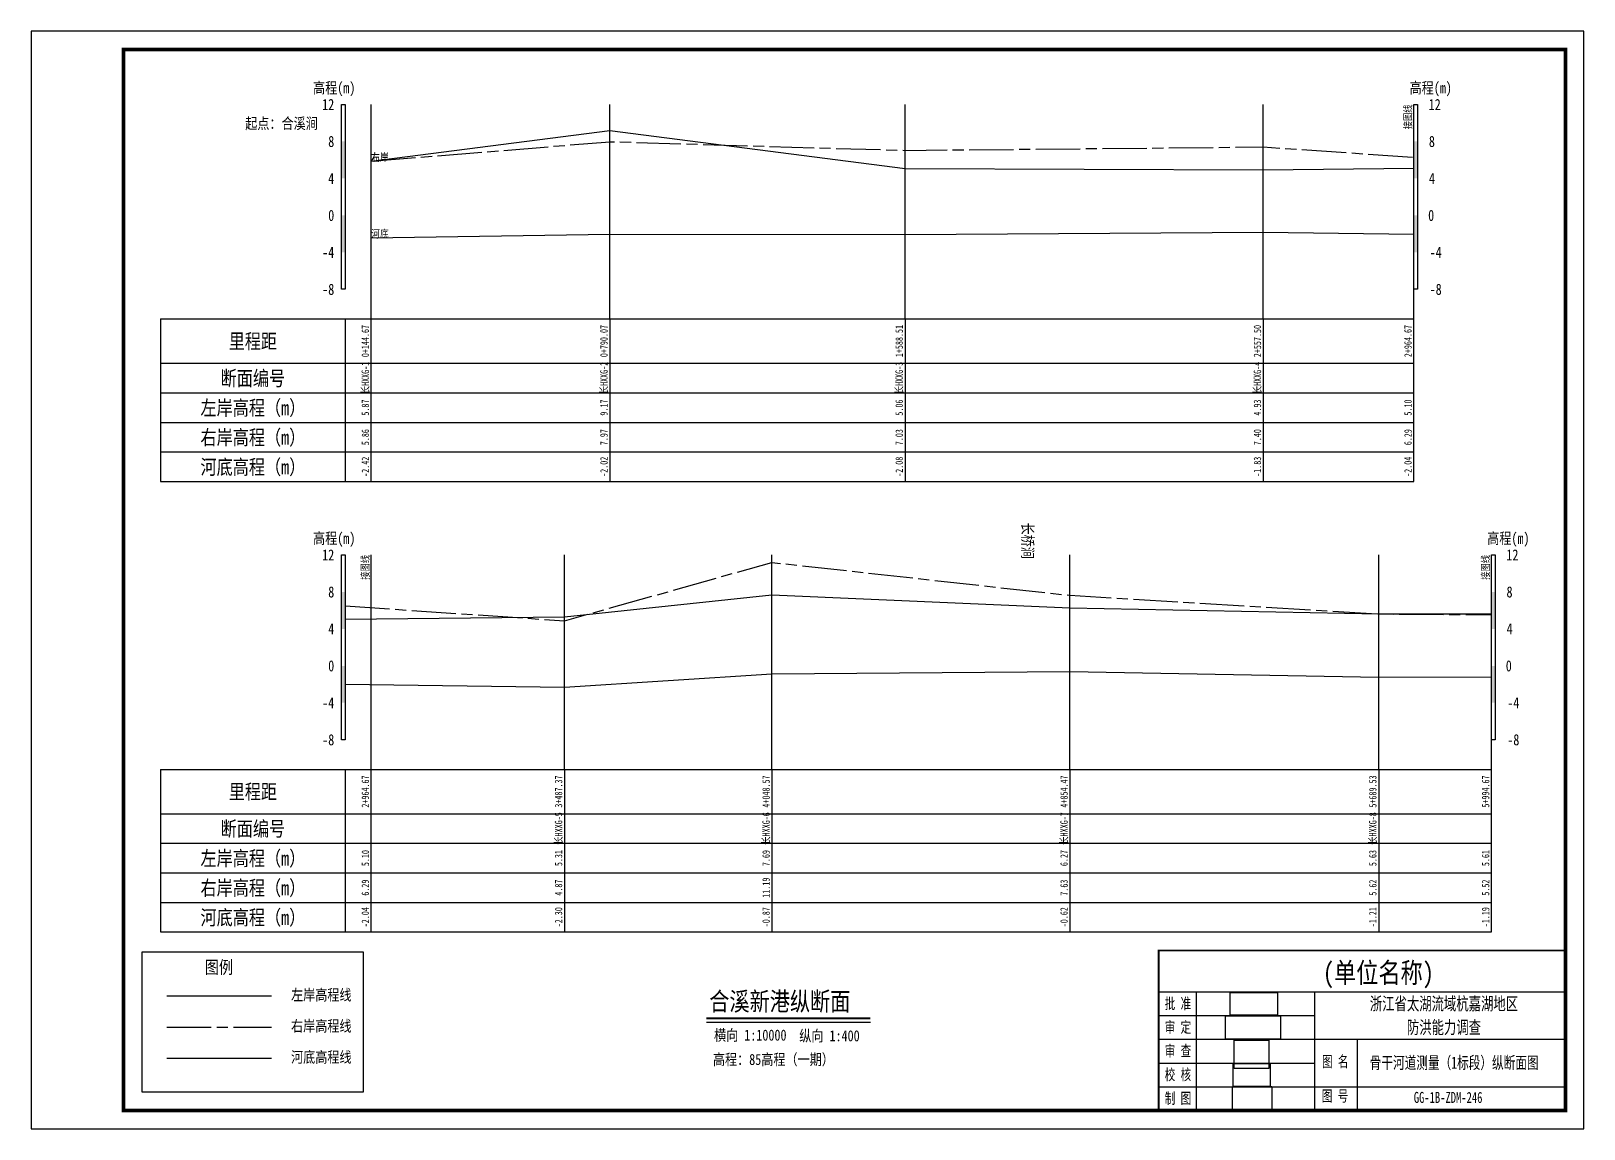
# Model space of a CAD drawing. Extents: x 529382 to 535123, y 3419405 to 3423811.
# Drawn here: x 533679.5 to 534099.5, y 3419405.2 to 3419702.2 of the extents above; entities that cross this region are included whole.
import ezdxf
from ezdxf.enums import TextEntityAlignment as Align

# ---------------------------------------------------------------- set-up
doc = ezdxf.new("R2010")
doc.units = 0
doc.header["$LTSCALE"] = 0.5
doc.linetypes.add('ACAD_ISO08W100', pattern=[36, 24, -3, 6, -3])
doc.layers.get('0').update_dxf_attribs({"linetype": 'CONTINUOUS'})
for name, color, linetype, lineweight in [('00右岸断面线', 5, 'ACAD_ISO08W100', 30), ('00左岸断面线', 6, 'CONTINUOUS', 30), ('00河底高程', 2, 'CONTINUOUS', 30), ('xxxx', 6, 'CONTINUOUS', 30)]:
    doc.layers.add(name, color=color, linetype=linetype, lineweight=lineweight)
for name, color, linetype in [('tab', 9, 'CONTINUOUS'), ('TEXT', 7, 'CONTINUOUS'), ('zdm1', 2, 'CONTINUOUS'), ('zh', 9, 'CONTINUOUS'), ('图框', 7, 'CONTINUOUS'), ('标注', 7, 'CONTINUOUS'), ('纵断面曲线名称', 7, 'CONTINUOUS'), ('高程标尺', 3, 'CONTINUOUS')]:
    doc.layers.add(name, color=color, linetype=linetype)
doc.styles.add('HZ', font='fangsong_GB2312.ttf', dxfattribs={"width": 0.8})
doc.styles.add('tk2', font='fangsong_GB2312.ttf', dxfattribs={"width": 0.8})
doc.styles.add('交叉标注', font='fangsong_GB2312.ttf', dxfattribs={"width": 0.8})
picture_1 = doc.add_image_def('image1.tif', size_in_pixel=(413, 175))
picture_2 = doc.add_image_def('image2.tif', size_in_pixel=(364, 223))
picture_3 = doc.add_image_def('image3.tif', size_in_pixel=(379, 181))
picture_4 = doc.add_image_def('image4.tif', size_in_pixel=(244, 153))
picture_5 = doc.add_image_def('image5.tif', size_in_pixel=(332, 273))

msp = doc.modelspace()

# ---------------------------------------------------------------- texts
at = {"layer": 'tab', "color": 3, "style": 'HZ', "width": 0.8}
for s, p in [('里程距', (533739.48, 3419618.36)), ('断面编号', (533739.48, 3419608.36)), ('左岸高程（m）', (533739.48, 3419600.36)), ('右岸高程（m）', (533739.48, 3419592.36)), ('河底高程（m）', (533739.48, 3419584.36)), ('里程距', (533739.48, 3419496.5)), ('断面编号', (533739.48, 3419486.5)), ('左岸高程（m）', (533739.48, 3419478.5)), ('右岸高程（m）', (533739.48, 3419470.5)), ('河底高程（m）', (533739.48, 3419462.5))]:
    msp.add_text(s, height=3.999, dxfattribs=at).set_placement(p, align=Align.MIDDLE)
for s, p in [('0+144.67', (533771.48, 3419618.36)), ('0+790.07', (533836.02, 3419618.36)), ('1+588.51', (533915.87, 3419618.36)), ('2+557.50', (534012.76, 3419618.36)), ('2+964.67', (534053.48, 3419618.36)), ('长HXXG-1', (533771.48, 3419608.36)), ('长HXXG-2', (533836.02, 3419608.36)), ('长HXXG-3', (533915.87, 3419608.36)), ('长HXXG-4', (534012.76, 3419608.36)), ('5.87', (533771.48, 3419600.36)), ('9.17', (533836.02, 3419600.36)), ('5.06', (533915.87, 3419600.36)), ('4.93', (534012.76, 3419600.36)), ('5.10', (534053.48, 3419600.36)), ('5.86', (533771.48, 3419592.36)), ('7.97', (533836.02, 3419592.36)), ('7.03', (533915.87, 3419592.36)), ('7.40', (534012.76, 3419592.36)), ('6.29', (534053.48, 3419592.36)), ('-2.42', (533771.48, 3419584.36)), ('-2.02', (533836.02, 3419584.36)), ('-2.08', (533915.87, 3419584.36)), ('-1.83', (534012.76, 3419584.36)), ('-2.04', (534053.48, 3419584.36)), ('2+964.67', (533771.48, 3419496.5)), ('3+487.37', (533823.75, 3419496.5)), ('4+048.57', (533879.87, 3419496.5)), ('4+854.47', (533960.46, 3419496.5)), ('5+689.53', (534043.97, 3419496.5)), ('5+994.67', (534074.48, 3419496.5)), ('长HXXG-5', (533823.75, 3419486.5)), ('长HXXG-6', (533879.87, 3419486.5)), ('长HXXG-7', (533960.46, 3419486.5)), ('长HXXG-8', (534043.97, 3419486.5)), ('5.10', (533771.48, 3419478.5)), ('5.31', (533823.75, 3419478.5)), ('7.69', (533879.87, 3419478.5)), ('6.27', (533960.46, 3419478.5)), ('5.63', (534043.97, 3419478.5)), ('5.61', (534074.48, 3419478.5)), ('6.29', (533771.48, 3419470.5)), ('4.87', (533823.75, 3419470.5)), ('11.19', (533879.87, 3419470.5)), ('7.63', (533960.46, 3419470.5)), ('5.62', (534043.97, 3419470.5)), ('5.52', (534074.48, 3419470.5)), ('-2.04', (533771.48, 3419462.5)), ('-2.30', (533823.75, 3419462.5)), ('-0.87', (533879.87, 3419462.5)), ('-0.62', (533960.46, 3419462.5)), ('-1.21', (534043.97, 3419462.5)), ('-1.19', (534074.48, 3419462.5))]:
    msp.add_text(s, height=2, rotation=90, dxfattribs=at).set_placement(p, align=Align.BOTTOM_CENTER)
at = {"layer": 'zh', "color": 3, "style": 'HZ', "width": 0.8}
for p in [(534053.48, 3419682.36), (533771.48, 3419560.5), (534074.48, 3419560.5)]:
    msp.add_text('接图线', height=2, rotation=90, dxfattribs=at).set_placement(p, align=Align.BOTTOM_RIGHT)
at = {"layer": '图框', "color": 0, "style": 'HZ', "width": 0.8}
msp.add_text('合溪新港纵断面', height=5, dxfattribs=at).set_placement((533882, 3419439.82), align=Align.MIDDLE)
for s, p in [('横向 1:10000', (533864.2, 3419429.11)), ('纵向 1:400', (533887.25, 3419428.93)), ('高程：85高程（一期）', (533863.89, 3419422.52))]:
    msp.add_text(s, height=3, dxfattribs=at).set_placement(p)
at = {"layer": '标注', "linetype": 'Continuous', "style": 'HZ', "width": 0.8}
msp.add_text('起点：合溪涧 ', height=3, dxfattribs=at).set_placement((533748.04, 3419677.28), align=Align.MIDDLE)
at = {"layer": '标注', "linetype": 'Continuous', "style": '交叉标注', "width": 0.8}
msp.add_text('长桥涧 ', height=3, rotation=270, dxfattribs=at).set_placement((533947.53, 3419569.26))
at = {"layer": '纵断面曲线名称', "color": 2, "style": 'HZ', "width": 0.8}
msp.add_text('左岸', height=2.1, dxfattribs=at).set_placement((533771.48, 3419667.04))
at = {"layer": '纵断面曲线名称', "color": 3, "style": 'HZ', "width": 0.8}
msp.add_text('右岸', height=2.1, dxfattribs=at).set_placement((533771.48, 3419667.01))
at = {"layer": '纵断面曲线名称', "color": 4, "style": 'HZ', "width": 0.8}
msp.add_text('河底', height=2.1, dxfattribs=at).set_placement((533771.48, 3419646.31))
at = {"layer": '高程标尺', "style": 'HZ', "width": 0.8}
for p in [(533761.48, 3419685.36), (534058.04, 3419685.36), (533761.48, 3419563.5), (534079.04, 3419563.5)]:
    msp.add_text('高程(m)', height=3, dxfattribs=at).set_placement(p, align=Align.CENTER)
for s, p in [('12', (533761.48, 3419682.36)), ('12', (534060.76, 3419682.36)), ('8', (533761.48, 3419672.36)), ('8', (534059.17, 3419672.36)), ('4', (533761.48, 3419662.36)), ('4', (534059.19, 3419662.36)), ('0', (533761.48, 3419652.36)), ('0', (534058.97, 3419652.36)), ('-4', (533761.48, 3419642.36)), ('-4', (534061, 3419642.36)), ('-8', (533761.48, 3419632.36)), ('-8', (534061.01, 3419632.36)), ('12', (533761.48, 3419560.5)), ('12', (534081.76, 3419560.5)), ('8', (533761.48, 3419550.5)), ('8', (534080.17, 3419550.5)), ('4', (533761.48, 3419540.5)), ('4', (534080.19, 3419540.5)), ('0', (533761.48, 3419530.5)), ('0', (534079.97, 3419530.5)), ('-4', (533761.48, 3419520.5)), ('-4', (534082, 3419520.5)), ('-8', (533761.48, 3419510.5)), ('-8', (534082.01, 3419510.5))]:
    msp.add_text(s, height=3, dxfattribs=at).set_placement(p, align=Align.MIDDLE_RIGHT)

# ---------------------------------------------------------------- blocks, each defined once
blk = doc.blocks.new('A$C0B9647FD')
at = {"lineweight": 100, "const_width": 0.5}
blk.add_lwpolyline([(0, 43.28), (-110, 43.28), (-110, 0), (0, 0), (0, 43.28)], dxfattribs=at)
at = {"layer": 'TEXT', "color": 0}
for p, q in [((-110, 32.08, 0), (0, 32.08, 0)), ((-99.92, 32.08, 0), (-99.92, 6.42, 0)), ((-67.83, 32.08, 0), (-67.83, 6.42, 0)), ((-110, 25.67, 0), (-67.83, 25.67, 0)), ((-110, 19.25, 0), (-67.83, 19.25, 0)), ((-67.83, 19.25, 0), (0, 19.25, 0)), ((-56.35, 19.25, 0), (-56.35, 0, 0)), ((-110, 12.83, 0), (-67.83, 12.83, 0)), ((-110, 6.42, 0), (0, 6.42, 0)), ((-99.92, 6.42, 0), (-99.92, 0, 0)), ((-67.83, 6.42, 0), (-67.83, 0, 0))]:
    blk.add_line(p, q, dxfattribs=at)
at = {"layer": 'TEXT', "color": 7, "ltscale": 8, "style": 'tk2'}
for tag, p, height, width in [('浙江省水利水电技术咨询中心', (-89.53, 34.51, 0), 5.5, 0.8), ('批准', (-108.38, 27.45, 0), 3, 0.7), ('审定', (-108.38, 21.04, 0), 3, 0.7), ('审 查', (-108.38, 14.62, 0), 3, 0.7), ('图名', (-65.84, 11.75, 0), 3, 0.7), ('校 核', (-108.38, 8.2, 0), 3, 0.7), ('制 图', (-108.38, 1.79, 0), 3, 0.7), ('图号', (-65.89, 2.42, 0), 3, 0.7)]:
    blk.add_attdef(tag, p, '', height=height, dxfattribs=dict(at, width=width))
at = {"layer": 'TEXT', "color": 0, "style": 'tk2', "width": 0.7}
for tag, height, p in [('浙江省太湖流域杭嘉湖地区', 3.5, (-32.86, 28.9, -206.67)), ('防洪能力调查', 3.5, (-32.86, 22.5, -206.67)), ('骨干河道测量（*标段）水系图', 3.3, (-30.1, 12.93, -206.67)), ('HJH-01', 3, (-31.74, 3.53, -206.67))]:
    blk.add_attdef(tag, text='', height=height, dxfattribs=at).set_placement(p, align=Align.MIDDLE_CENTER)
blk = doc.blocks.new('A$C72737839')
at = {"linetype": 'Continuous'}
blk.add_lwpolyline([(59.94, 0), (59.94, 37.85), (0, 37.85)], dxfattribs=at)
at = {"linetype": 'Continuous', "flags": 128}
for points in [[(0, 37.85), (0, 0)], [(0, 0), (59.94, 0)]]:
    blk.add_lwpolyline(points, dxfattribs=at)
at = {"layer": '00右岸断面线', "color": 5, "lineweight": 30}
blk.add_line((6.73, 17.55), (35.02, 17.55), dxfattribs=at)
at = {"layer": '00河底高程', "color": 2, "lineweight": 30}
blk.add_line((6.73, 9.13), (35.02, 9.13), dxfattribs=at)
at = {"layer": 'xxxx', "color": 6, "lineweight": 30}
blk.add_line((6.73, 25.97), (35.02, 25.97), dxfattribs=at)
at = {"layer": 'tab', "color": 0, "style": 'HZ', "width": 0.8}
blk.add_text('图例', height=3.5, dxfattribs=at).set_placement((20.83, 33.8), align=Align.MIDDLE)
at = {"layer": 'zdm1', "linetype": 'Continuous', "style": 'HZ', "width": 0.8}
for s, p in [('左岸高程线', (48.5, 26.33)), ('右岸高程线', (48.5, 17.91)), ('河底高程线', (48.5, 9.49))]:
    blk.add_text(s, height=3, dxfattribs=at).set_placement(p, align=Align.MIDDLE)

# ---------------------------------------------------------------- linework, layer by layer
at = {"layer": '00右岸断面线', "flags": 128}
for points in [[(533771.48, 3419667.01), (533836.02, 3419672.29), (533915.87, 3419669.94), (534012.76, 3419670.86), (534053.48, 3419668.09)], [(533764.48, 3419546.71), (533823.75, 3419542.68), (533879.87, 3419558.48), (533960.46, 3419549.58), (534043.97, 3419544.55), (534074.48, 3419544.3)]]:
    msp.add_lwpolyline(points, dxfattribs=at)
at = {"layer": '00左岸断面线', "flags": 128}
for points in [[(533771.48, 3419667.04), (533836.02, 3419675.29), (533915.87, 3419665.01), (534012.76, 3419664.69), (534053.48, 3419665.1)], [(533764.48, 3419543.17), (533823.75, 3419543.78), (533879.87, 3419549.73), (533960.46, 3419546.18), (534043.97, 3419544.58), (534074.48, 3419544.53)]]:
    msp.add_lwpolyline(points, dxfattribs=at)
at = {"layer": '00河底高程', "flags": 128}
for points in [[(533771.48, 3419646.31), (533836.02, 3419647.31), (533915.87, 3419647.16), (534012.76, 3419647.79), (534053.48, 3419647.27)], [(533764.48, 3419525.5), (533823.75, 3419524.75), (533879.87, 3419528.33), (533960.46, 3419528.95), (534043.97, 3419527.48), (534074.48, 3419527.54)]]:
    msp.add_lwpolyline(points, dxfattribs=at)
at = {"layer": 'tab'}
for p, q in [((533714.48, 3419624.36), (534053.48, 3419624.36)), ((533714.48, 3419624.36), (533714.48, 3419580.36)), ((533764.48, 3419624.36), (533764.48, 3419580.36)), ((533771.48, 3419580.36), (533771.48, 3419624.36)), ((533836.02, 3419624.36), (533836.02, 3419580.36)), ((533915.87, 3419624.36), (533915.87, 3419580.36)), ((534012.76, 3419624.36), (534012.76, 3419580.36)), ((534053.48, 3419580.36), (534053.48, 3419624.36)), ((533714.48, 3419612.36), (534053.48, 3419612.36)), ((533714.48, 3419604.36), (534053.48, 3419604.36)), ((533714.48, 3419596.36), (534053.48, 3419596.36)), ((533714.48, 3419588.36), (534053.48, 3419588.36)), ((533714.48, 3419580.36), (534053.48, 3419580.36)), ((533714.48, 3419502.5), (534074.48, 3419502.5)), ((533714.48, 3419502.5), (533714.48, 3419458.5)), ((533764.48, 3419502.5), (533764.48, 3419458.5)), ((533771.48, 3419458.5), (533771.48, 3419502.5)), ((533823.75, 3419502.5), (533823.75, 3419458.5)), ((533879.87, 3419502.5), (533879.87, 3419458.5)), ((533960.46, 3419502.5), (533960.46, 3419458.5)), ((534043.97, 3419502.5), (534043.97, 3419458.5)), ((534074.48, 3419458.5), (534074.48, 3419502.5)), ((533714.48, 3419490.5), (534074.48, 3419490.5)), ((533714.48, 3419482.5), (534074.48, 3419482.5)), ((533714.48, 3419474.5), (534074.48, 3419474.5)), ((533714.48, 3419466.5), (534074.48, 3419466.5)), ((533714.48, 3419458.5), (534074.48, 3419458.5))]:
    msp.add_line(p, q, dxfattribs=at)
at = {"layer": 'zh', "color": 6}
for p, q in [((533771.48, 3419624.36), (533771.48, 3419682.36)), ((533836.02, 3419624.36), (533836.02, 3419682.36)), ((533915.87, 3419624.36), (533915.87, 3419682.36)), ((534012.76, 3419624.36), (534012.76, 3419682.36)), ((533823.75, 3419502.5), (533823.75, 3419560.5)), ((533879.87, 3419502.5), (533879.87, 3419560.5)), ((533960.46, 3419502.5), (533960.46, 3419560.5)), ((534043.97, 3419502.5), (534043.97, 3419560.5))]:
    msp.add_line(p, q, dxfattribs=at)
at = {"layer": 'zh'}
for p, q in [((534053.48, 3419624.36), (534053.48, 3419682.36)), ((533771.48, 3419502.5), (533771.48, 3419560.5)), ((534074.48, 3419502.5), (534074.48, 3419560.5))]:
    msp.add_line(p, q, dxfattribs=at)
at = {"layer": '图框', "flags": 128}
msp.add_lwpolyline([(533679.48, 3419405.22), (534099.48, 3419405.22), (534099.48, 3419702.22), (533679.48, 3419702.22)], close=True, dxfattribs=at)
at = {"layer": '图框', "const_width": 1, "flags": 128}
msp.add_lwpolyline([(533704.48, 3419410.22), (534094.48, 3419410.22), (534094.48, 3419697.22), (533704.48, 3419697.22)], close=True, dxfattribs=at)
at = {"layer": '图框', "color": 0, "const_width": 0.5, "flags": 128}
msp.add_lwpolyline([(533862.16, 3419435.12), (533906.5, 3419435.12)], dxfattribs=at)
at = {"layer": '图框', "color": 0, "flags": 128}
msp.add_lwpolyline([(533862.16, 3419434.12), (533906.5, 3419434.12)], dxfattribs=at)
at = {"layer": '高程标尺', "flags": 128}
for points in [[(533763.48, 3419632.36), (533763.48, 3419682.36), (533764.48, 3419682.36), (533764.48, 3419632.36)], [(534053.48, 3419632.36), (534053.48, 3419682.36), (534054.48, 3419682.36), (534054.48, 3419632.36)], [(533763.48, 3419510.5), (533763.48, 3419560.5), (533764.48, 3419560.5), (533764.48, 3419510.5)], [(534074.48, 3419510.5), (534074.48, 3419560.5), (534075.48, 3419560.5), (534075.48, 3419510.5)]]:
    msp.add_lwpolyline(points, close=True, dxfattribs=at)
at = {"layer": '高程标尺'}
for points in [[(533763.48, 3419662.36), (533764.48, 3419662.36), (533763.48, 3419672.36), (533764.48, 3419672.36)], [(534053.48, 3419662.36), (534054.48, 3419662.36), (534053.48, 3419672.36), (534054.48, 3419672.36)], [(533763.48, 3419642.36), (533764.48, 3419642.36), (533763.48, 3419652.36), (533764.48, 3419652.36)], [(534053.48, 3419642.36), (534054.48, 3419642.36), (534053.48, 3419652.36), (534054.48, 3419652.36)], [(533763.48, 3419540.5), (533764.48, 3419540.5), (533763.48, 3419550.5), (533764.48, 3419550.5)], [(534074.48, 3419540.5), (534075.48, 3419540.5), (534074.48, 3419550.5), (534075.48, 3419550.5)], [(533763.48, 3419520.5), (533764.48, 3419520.5), (533763.48, 3419530.5), (533764.48, 3419530.5)], [(534074.48, 3419520.5), (534075.48, 3419520.5), (534074.48, 3419530.5), (534075.48, 3419530.5)]]:
    msp.add_solid(points, dxfattribs=at)

# ---------------------------------------------------------------- block references
at = {"layer": '图框', "linetype": 'Continuous'}
msp.add_blockref('A$C72737839', (533709.48, 3419415.22), dxfattribs=at)
msp.add_blockref('A$C0B9647FD', (534094.48, 3419410.22), dxfattribs=at).add_auto_attribs({'图号': '图 号', '图名': '图 名', '批准': '批 准', '校 核': '校 核', '审 查': '审 查', '审定': '审 定', '制 图': '制 图', '浙江省水利水电技术咨询中心': '        (单位名称)', 'HJH-01': 'GG-1B-ZDM-246', '骨干河道测量（*标段）水系图': '骨干河道测量（1标段）纵断面图', '浙江省太湖流域杭嘉湖地区': '浙江省太湖流域杭嘉湖地区', '防洪能力调查': '防洪能力调查'})

msp.set_redraw_order([(e.dxf.handle, doc.entitydb.next_handle()) for e in msp.query("TEXT MTEXT ATTDEF DIMENSION ARC_DIMENSION")])  # texts and dimensions are drawn at this point

# ---------------------------------------------------------------- pictures from other files: only their frames are drawn
at = {"linetype": 'Continuous'}
image = msp.add_image(picture_3, insert=(534003.79, 3419436.02), size_in_units=(12.82, 6.12), dxfattribs=at)
image.dxf.flags = 15
image = msp.add_image(picture_1, insert=(534002.5, 3419429.47, 0), size_in_units=(14.89, 6.31), dxfattribs=at)
image.dxf.flags = 15
image = msp.add_image(picture_5, insert=(534004.89, 3419421.54), size_in_units=(9.33, 7.67), dxfattribs=at)
image.dxf.flags = 15
image = msp.add_image(picture_4, insert=(534004.6, 3419416.67), size_in_units=(10.01, 6.28), dxfattribs=at)
image.dxf.flags = 15
image = msp.add_image(picture_2, insert=(534004.42, 3419410.23), size_in_units=(10.62, 6.51), dxfattribs=at)
image.dxf.flags = 15

doc.saveas('drawing.dxf')
